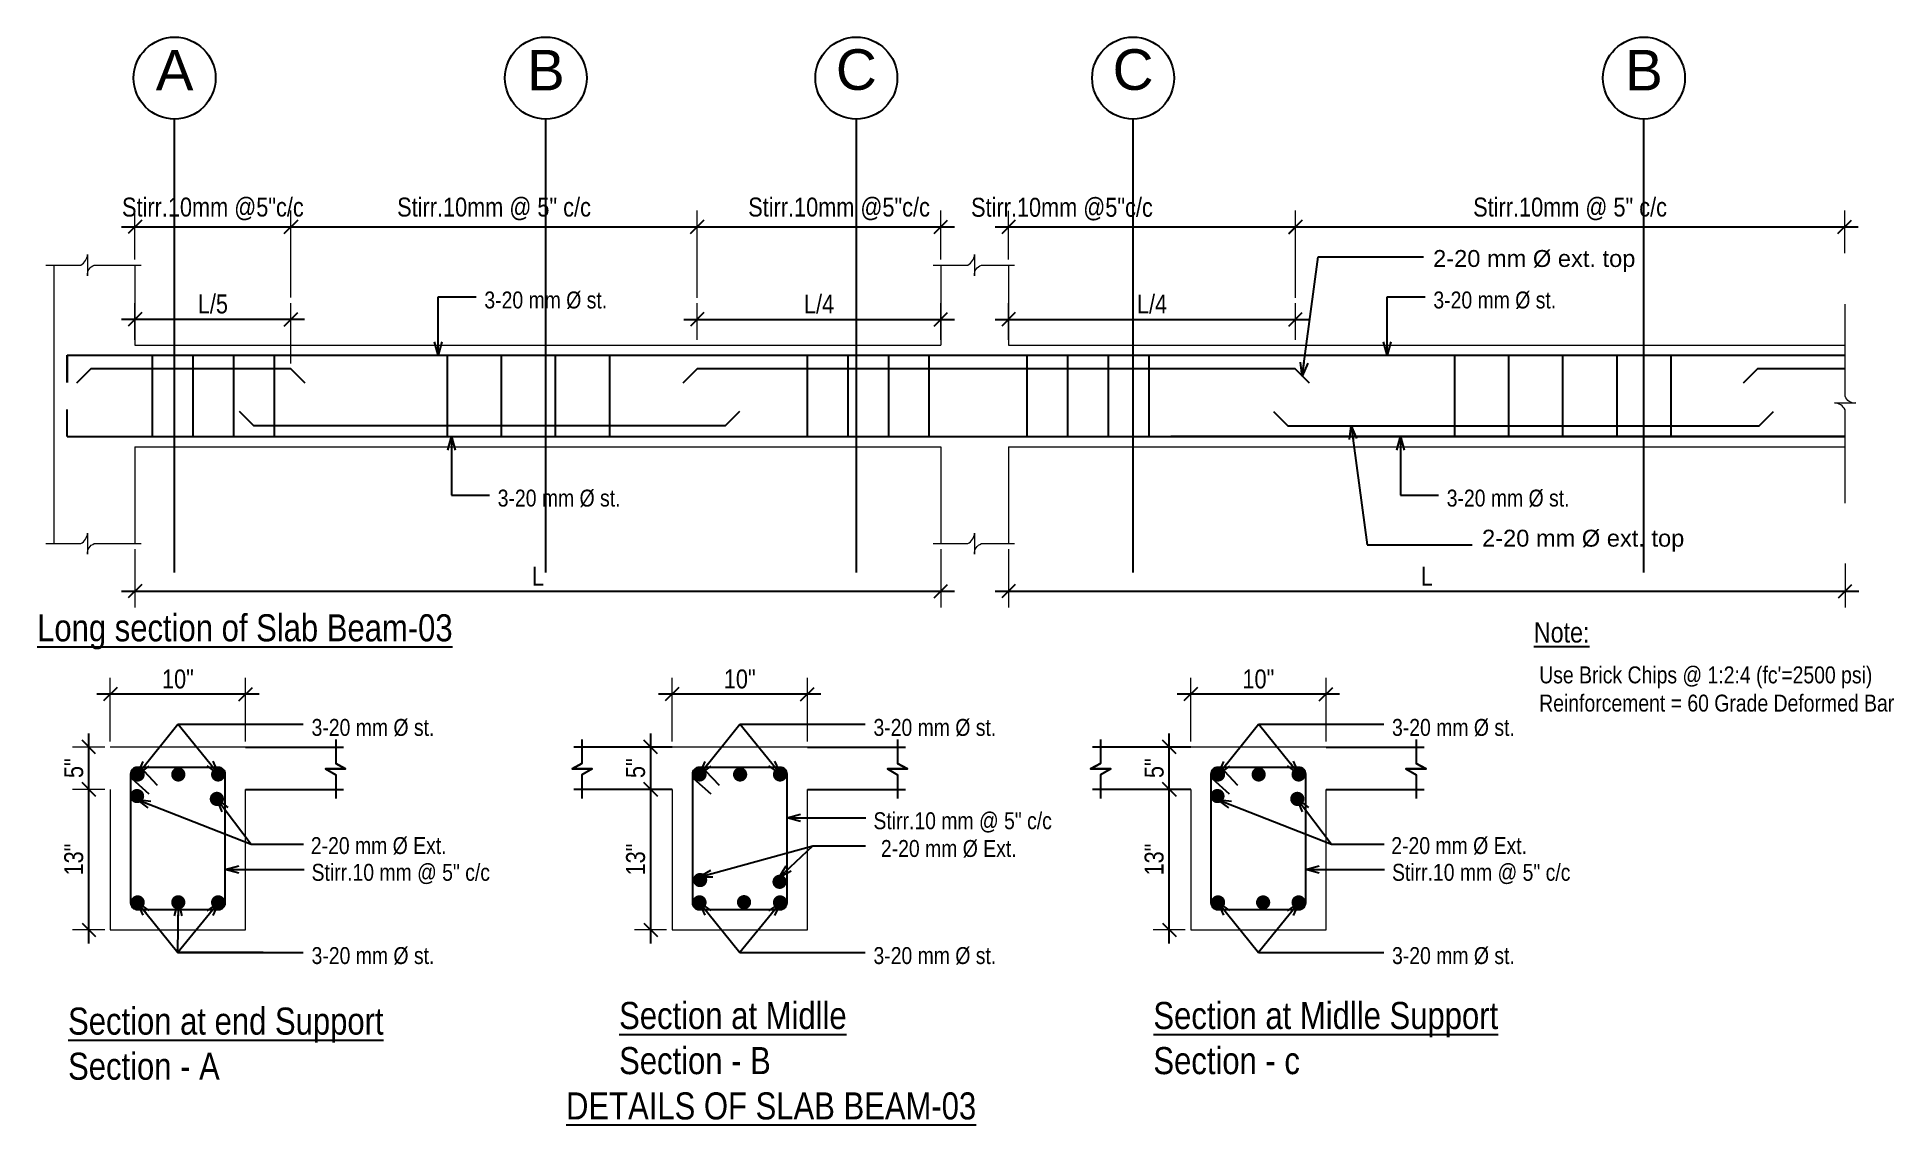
# Model space of a CAD drawing. Header units: inches. Extents: x -100787 to 3653, y -96809 to -8632.
# Drawn here: x -70770.7 to -70496.3, y -96351.1 to -96190.4 of the extents above; entities that cross this region are included whole.
import ezdxf

# ---------------------------------------------------------------- set-up
doc = ezdxf.new("R2010")
doc.units = ezdxf.units.IN
doc.header["$MEASUREMENT"] = 0
doc.header["$PDMODE"] = 99
for name, color, linetype in [('1-COMON', 23, 'Continuous'), ('Hatch', 3, 'Continuous'), ('Rod', 1, 'Continuous'), ('TEX', 7, 'Continuous')]:
    doc.layers.add(name, color=color, linetype=linetype)
doc.layers.add('DIM', color=7, linetype='Continuous', lineweight=15)
doc.layers.add('LINE', color=8, linetype='Continuous', lineweight=13)
doc.styles.add('R', font='arial.ttf')
doc.styles.get("Standard").update_dxf_attribs({"font": 'ARIALN.TTF'})
doc.styles.add('style0', font='swissel.ttf')
doc.dimstyles.new('_30', dxfattribs={"dimscale": 0.4, "dimtxt": 7, "dimasz": 5, "dimexe": 6, "dimexo": 2, "dimgap": 2, "dimtad": 1, "dimdec": 0, "dimzin": 3, "dimdsep": 46, "dimlunit": 3, "dimtxsty": 'Standard', "dimblk": 'OBLIQUE', "dimcen": 0, "dimdle": 5, "dimclrt": 7, "dimazin": 0, "dimtfac": 0.0375, "dimtdec": 0, "dimtofl": 0, "dimtmove": 0, "dimatfit": 3, "dimldrblk": 'OPEN30', "dimfxl": 6, "dimtvp": 0.8, "dimtolj": 1, "dimtzin": 0, "dimlwe": -1, "dimarcsym": 0})

msp = doc.modelspace()

# ---------------------------------------------------------------- texts
at = {"layer": 'TEX'}
for s, insert, char_height, attachment_point, style in [('A', (-70750.34, -96198.27), 6, 8, 'R'), ('B', (-70695.49, -96198.27), 6, 8, 'R'), ('C', (-70649.61, -96198.27), 6, 8, 'R'), ('C', (-70608.72, -96198.27), 6, 8, 'R'), ('B', (-70533.24, -96198.27), 6, 8, 'R'), ('2-20 mm %%C ext. top', (-70564.39, -96225.1), 2.5, 7, 'style0'), ('{\\fArial Narrow|b0|i0|c0|p34;3-20 mm %%C st.}', (-70704.57, -96230.57), 2.5, 7, 'style0'), ('{\\fArial Narrow|b0|i0|c0|p34;3-20 mm %%C st.}', (-70564.35, -96230.57), 2.5, 7, 'style0'), ('{\\fArial Narrow|b0|i0|c0|p34;3-20 mm %%C st.}', (-70702.6, -96259.84), 2.5, 7, 'style0'), ('{\\fArial Narrow|b0|i0|c0|p34;3-20 mm %%C st.}', (-70562.38, -96259.84), 2.5, 7, 'style0'), ('2-20 mm %%C ext. top', (-70557.16, -96263.17), 2.5, 1, 'style0'), ("{\\fArial Narrow|b0|i0|c0|p34;Use Brick Chips @ 1:2:4 (fc'=2500 psi)\\PReinforcement = 60 Grade Deformed Bar}", (-70548.71, -96290.07), 2.5, 7, 'style0'), ('{\\fArial Narrow|b0|i0|c0|p34;3-20 mm %%C st.}', (-70730.1, -96293.72), 2.5, 7, 'style0'), ('{\\fArial Narrow|b0|i0|c0|p34;3-20 mm %%C st.}', (-70647.08, -96293.72), 2.5, 7, 'style0'), ('{\\fArial Narrow|b0|i0|c0|p34;3-20 mm %%C st.}', (-70570.46, -96293.72), 2.5, 7, 'style0'), ('{\\fArial Narrow|b0|i0|c0|p34;Stirr.10 mm @ 5" c/c}', (-70647.08, -96307.92), 2.5, 7, 'style0'), ('{\\fArial Narrow|b0|i0|c0|p34;2-20 mm %%C Ext.}', (-70730.21, -96311.18), 2.5, 7, 'style0'), ('{\\fArial Narrow|b0|i0|c0|p34;2-20 mm %%C Ext.}', (-70645.98, -96311.61), 2.5, 7, 'style0'), ('{\\fArial Narrow|b0|i0|c0|p34;2-20 mm %%C Ext.}', (-70570.57, -96311.18), 2.5, 7, 'style0'), ('{\\fArial Narrow|b0|i0|c0|p34;Stirr.10 mm @ 5" c/c}', (-70730.1, -96315.54), 2.5, 7, 'style0'), ('{\\fArial Narrow|b0|i0|c0|p34;Stirr.10 mm @ 5" c/c}', (-70570.46, -96315.54), 2.5, 7, 'style0'), ('{\\fArial Narrow|b0|i0|c0|p34;3-20 mm %%C st.}', (-70730.1, -96327.43), 2.5, 7, 'style0'), ('{\\fArial Narrow|b0|i0|c0|p34;3-20 mm %%C st.}', (-70647.08, -96327.43), 2.5, 7, 'style0'), ('{\\fArial Narrow|b0|i0|c0|p34;3-20 mm %%C st.}', (-70570.46, -96327.43), 2.5, 7, 'style0')]:
    msp.add_mtext(s, dxfattribs=dict(at, insert=insert, char_height=char_height, attachment_point=attachment_point, style=style))
for s, insert, char_height, attachment_point in [('{\\LLong section of Slab Beam-03 }', (-70770.65, -96275.66), 3.9998, 1), ('{\\LNote:}', (-70549.5, -96279.88), 3, 7), ('{\\LSection at end Support \\P}Section - A', (-70766.08, -96333.77), 3.9998, 1), ('{\\LSection at Midlle\\P}Section - B', (-70684.66, -96332.94), 3.9998, 1), ('{\\LSection at Midlle} {\\LSupport\\P\\fArial Narrow|b0|i0|c0|p34;\\lSection - }c', (-70605.72, -96332.94), 3.9998, 1), ('{\\LDETAILS OF SLAB BEAM-03}', (-70692.5, -96346.3), 3.9998, 1)]:
    msp.add_mtext(s, dxfattribs=dict(at, insert=insert, char_height=char_height, attachment_point=attachment_point))

# ---------------------------------------------------------------- blocks, each defined once
blk = doc.blocks.new('_Oblique')
at = {"color": 0, "linetype": 'ByBlock', "lineweight": -2}
blk.add_line((-0.5, -0.5), (0.5, 0.5), dxfattribs=at)
blk = doc.blocks.new('_Open30')
at = {"color": 0, "linetype": 'ByBlock', "lineweight": -2}
for p, q in [((-1, 0.27), (0, 0)), ((0, 0), (-1, -0.27)), ((0, 0), (-1, 0))]:
    blk.add_line(p, q, dxfattribs=at)
blk = doc.blocks.new('*D767')
at = {"layer": 'Defpoints', "color": 0}
for p in [(-70503.58, -96218.41), (-70503.58, -96223.12), (-70584.73, -96229.69)]:
    blk.add_point(p, dxfattribs=at)
at = {"layer": 'DIM', "color": 0}
for p, q in [((-70584.73, -96228.89), (-70584.73, -96216.01)), ((-70503.58, -96222.32), (-70503.58, -96216.01))]:
    blk.add_line(p, q, dxfattribs=at)
at = {"layer": 'DIM', "color": 0, "lineweight": -2}
blk.add_line((-70586.73, -96218.41), (-70501.58, -96218.41), dxfattribs=at)
at = {"layer": 'DIM', "color": 0, "lineweight": -2, "xscale": 2, "yscale": 2, "zscale": 2, "rotation": 180}
blk.add_blockref('_Oblique', (-70584.73, -96218.41), dxfattribs=at)
at = {"layer": 'DIM', "color": 0, "lineweight": -2, "xscale": 2, "yscale": 2, "zscale": 2}
blk.add_blockref('_Oblique', (-70503.58, -96218.41), dxfattribs=at)
at = {"layer": 'DIM', "color": 7, "insert": (-70544.15, -96215.78), "char_height": 2.8, "attachment_point": 5}
blk.add_mtext('\\A1;Stirr.10mm @ 5" c/c', dxfattribs=at)
blk = doc.blocks.new('*D768')
at = {"layer": 'Defpoints', "color": 0}
for p in [(-70637.12, -96218.41), (-70637.12, -96224.07), (-70673.12, -96229.69)]:
    blk.add_point(p, dxfattribs=at)
at = {"layer": 'DIM', "color": 0}
for p, q in [((-70673.12, -96228.89), (-70673.12, -96216.01)), ((-70637.12, -96223.27), (-70637.12, -96216.01))]:
    blk.add_line(p, q, dxfattribs=at)
at = {"layer": 'DIM', "color": 0, "lineweight": -2}
blk.add_line((-70675.12, -96218.41), (-70635.12, -96218.41), dxfattribs=at)
at = {"layer": 'DIM', "color": 0, "lineweight": -2, "xscale": 2, "yscale": 2, "zscale": 2, "rotation": 180}
blk.add_blockref('_Oblique', (-70673.12, -96218.41), dxfattribs=at)
at = {"layer": 'DIM', "color": 0, "lineweight": -2, "xscale": 2, "yscale": 2, "zscale": 2}
blk.add_blockref('_Oblique', (-70637.12, -96218.41), dxfattribs=at)
at = {"layer": 'DIM', "color": 7, "insert": (-70652.16, -96215.78), "char_height": 2.8, "attachment_point": 5}
blk.add_mtext('\\A1;{\\C7;Stirr.10mm @5"c/c}', dxfattribs=at)
blk = doc.blocks.new('*D769')
at = {"layer": 'Defpoints', "color": 0}
for p in [(-70637.12, -96232.09), (-70673.12, -96235.9), (-70637.12, -96235.9)]:
    blk.add_point(p, dxfattribs=at)
at = {"layer": 'DIM', "color": 0}
for p, q in [((-70673.12, -96235.1), (-70673.12, -96229.69)), ((-70637.12, -96235.1), (-70637.12, -96229.69))]:
    blk.add_line(p, q, dxfattribs=at)
at = {"layer": 'DIM', "color": 0, "lineweight": -2}
blk.add_line((-70675.12, -96232.09), (-70635.12, -96232.09), dxfattribs=at)
at = {"layer": 'DIM', "color": 0, "lineweight": -2, "xscale": 2, "yscale": 2, "zscale": 2, "rotation": 180}
blk.add_blockref('_Oblique', (-70673.12, -96232.09), dxfattribs=at)
at = {"layer": 'DIM', "color": 0, "lineweight": -2, "xscale": 2, "yscale": 2, "zscale": 2}
blk.add_blockref('_Oblique', (-70637.12, -96232.09), dxfattribs=at)
at = {"layer": 'DIM', "color": 7, "insert": (-70655.12, -96229.84), "char_height": 2.8, "attachment_point": 5}
blk.add_mtext('\\A1;{\\C7;L/4}', dxfattribs=at)
blk = doc.blocks.new('*D770')
at = {"layer": 'Defpoints', "color": 0}
for p in [(-70673.12, -96218.41), (-70733.15, -96229.68), (-70673.12, -96229.69)]:
    blk.add_point(p, dxfattribs=at)
at = {"layer": 'DIM', "color": 0}
for p, q in [((-70733.15, -96228.88), (-70733.15, -96216.01)), ((-70673.12, -96228.89), (-70673.12, -96216.01))]:
    blk.add_line(p, q, dxfattribs=at)
at = {"layer": 'DIM', "color": 0, "lineweight": -2}
blk.add_line((-70735.15, -96218.41), (-70671.12, -96218.41), dxfattribs=at)
at = {"layer": 'DIM', "color": 0, "lineweight": -2, "xscale": 2, "yscale": 2, "zscale": 2, "rotation": 180}
blk.add_blockref('_Oblique', (-70733.15, -96218.41), dxfattribs=at)
at = {"layer": 'DIM', "color": 0, "lineweight": -2, "xscale": 2, "yscale": 2, "zscale": 2}
blk.add_blockref('_Oblique', (-70673.12, -96218.41), dxfattribs=at)
at = {"layer": 'DIM', "color": 7, "insert": (-70703.14, -96215.78), "char_height": 2.8, "attachment_point": 5}
blk.add_mtext('\\A1;Stirr.10mm @ 5" c/c', dxfattribs=at)
blk = doc.blocks.new('*D771')
at = {"layer": 'Defpoints', "color": 0}
for p in [(-70733.15, -96218.41), (-70756.2, -96224.07), (-70733.15, -96229.68)]:
    blk.add_point(p, dxfattribs=at)
at = {"layer": 'DIM', "color": 0}
for p, q in [((-70756.2, -96223.27), (-70756.2, -96216.01)), ((-70733.15, -96228.88), (-70733.15, -96216.01))]:
    blk.add_line(p, q, dxfattribs=at)
at = {"layer": 'DIM', "color": 0, "lineweight": -2}
blk.add_line((-70758.2, -96218.41), (-70731.15, -96218.41), dxfattribs=at)
at = {"layer": 'DIM', "color": 0, "lineweight": -2, "xscale": 2, "yscale": 2, "zscale": 2, "rotation": 180}
blk.add_blockref('_Oblique', (-70756.2, -96218.41), dxfattribs=at)
at = {"layer": 'DIM', "color": 0, "lineweight": -2, "xscale": 2, "yscale": 2, "zscale": 2}
blk.add_blockref('_Oblique', (-70733.15, -96218.41), dxfattribs=at)
at = {"layer": 'DIM', "color": 7, "insert": (-70744.68, -96215.78), "char_height": 2.8, "attachment_point": 5}
blk.add_mtext('\\A1;{\\C7;Stirr.10mm @5"c/c}', dxfattribs=at)
blk = doc.blocks.new('*D772')
at = {"layer": 'Defpoints', "color": 0}
for p in [(-70584.73, -96218.44), (-70627.12, -96224.07), (-70584.73, -96229.69)]:
    blk.add_point(p, dxfattribs=at)
at = {"layer": 'DIM', "color": 0}
for p, q in [((-70627.12, -96223.27), (-70627.12, -96216.04)), ((-70584.73, -96228.89), (-70584.73, -96216.04))]:
    blk.add_line(p, q, dxfattribs=at)
at = {"layer": 'DIM', "color": 0, "lineweight": -2}
blk.add_line((-70629.12, -96218.44), (-70582.73, -96218.44), dxfattribs=at)
at = {"layer": 'DIM', "color": 0, "lineweight": -2, "xscale": 2, "yscale": 2, "zscale": 2, "rotation": 180}
blk.add_blockref('_Oblique', (-70627.12, -96218.44), dxfattribs=at)
at = {"layer": 'DIM', "color": 0, "lineweight": -2, "xscale": 2, "yscale": 2, "zscale": 2}
blk.add_blockref('_Oblique', (-70584.73, -96218.44), dxfattribs=at)
at = {"layer": 'DIM', "color": 7, "insert": (-70619.23, -96215.81), "char_height": 2.8, "attachment_point": 5}
blk.add_mtext('\\A1;{\\C7;Stirr.10mm @5"c/c}', dxfattribs=at)
blk = doc.blocks.new('*D773')
at = {"layer": 'Defpoints', "color": 0}
for p in [(-70584.73, -96232.09), (-70627.12, -96235.9), (-70584.73, -96235.9)]:
    blk.add_point(p, dxfattribs=at)
at = {"layer": 'DIM', "color": 0}
for p, q in [((-70627.12, -96235.1), (-70627.12, -96229.69)), ((-70584.73, -96235.1), (-70584.73, -96229.69))]:
    blk.add_line(p, q, dxfattribs=at)
at = {"layer": 'DIM', "color": 0, "lineweight": -2}
blk.add_line((-70629.12, -96232.09), (-70582.73, -96232.09), dxfattribs=at)
at = {"layer": 'DIM', "color": 0, "lineweight": -2, "xscale": 2, "yscale": 2, "zscale": 2, "rotation": 180}
blk.add_blockref('_Oblique', (-70627.12, -96232.09), dxfattribs=at)
at = {"layer": 'DIM', "color": 0, "lineweight": -2, "xscale": 2, "yscale": 2, "zscale": 2}
blk.add_blockref('_Oblique', (-70584.73, -96232.09), dxfattribs=at)
at = {"layer": 'DIM', "color": 7, "insert": (-70605.92, -96229.84), "char_height": 2.8, "attachment_point": 5}
blk.add_mtext('\\A1;{\\C7;L/4}', dxfattribs=at)
blk = doc.blocks.new('*D774')
at = {"layer": 'Defpoints', "color": 0}
for p in [(-70676.84, -96287.47), (-70676.84, -96295.28), (-70656.84, -96295.28)]:
    blk.add_point(p, dxfattribs=at)
at = {"layer": 'DIM', "color": 0, "lineweight": -2}
blk.add_line((-70654.84, -96287.47), (-70678.84, -96287.47), dxfattribs=at)
at = {"layer": 'DIM', "color": 0}
for p, q in [((-70676.84, -96294.48), (-70676.84, -96285.07)), ((-70656.84, -96294.48), (-70656.84, -96285.07))]:
    blk.add_line(p, q, dxfattribs=at)
at = {"layer": 'DIM', "color": 0, "lineweight": -2, "xscale": 2, "yscale": 2, "zscale": 2, "rotation": 180}
blk.add_blockref('_Oblique', (-70676.84, -96287.47), dxfattribs=at)
at = {"layer": 'DIM', "color": 0, "lineweight": -2, "xscale": 2, "yscale": 2, "zscale": 2}
blk.add_blockref('_Oblique', (-70656.84, -96287.47), dxfattribs=at)
at = {"layer": 'DIM', "color": 7, "insert": (-70666.84, -96285.24), "char_height": 2.8, "attachment_point": 5}
blk.add_mtext('\\A1;{\\C7;10"}', dxfattribs=at)
blk = doc.blocks.new('*D775')
at = {"layer": 'Defpoints', "color": 0}
for p in [(-70759.85, -96287.47), (-70759.85, -96295.28), (-70739.85, -96295.28)]:
    blk.add_point(p, dxfattribs=at)
at = {"layer": 'DIM', "color": 0, "lineweight": -2}
blk.add_line((-70737.85, -96287.47), (-70761.85, -96287.47), dxfattribs=at)
at = {"layer": 'DIM', "color": 0}
for p, q in [((-70759.85, -96294.48), (-70759.85, -96285.07)), ((-70739.85, -96294.48), (-70739.85, -96285.07))]:
    blk.add_line(p, q, dxfattribs=at)
at = {"layer": 'DIM', "color": 0, "lineweight": -2, "xscale": 2, "yscale": 2, "zscale": 2, "rotation": 180}
blk.add_blockref('_Oblique', (-70759.85, -96287.47), dxfattribs=at)
at = {"layer": 'DIM', "color": 0, "lineweight": -2, "xscale": 2, "yscale": 2, "zscale": 2}
blk.add_blockref('_Oblique', (-70739.85, -96287.47), dxfattribs=at)
at = {"layer": 'DIM', "color": 7, "insert": (-70749.85, -96285.24), "char_height": 2.8, "attachment_point": 5}
blk.add_mtext('\\A1;{\\C7;10"}', dxfattribs=at)
blk = doc.blocks.new('*D776')
at = {"layer": 'Defpoints', "color": 0}
for p in [(-70756.2, -96265.23), (-70637.12, -96265.23), (-70637.12, -96272.25)]:
    blk.add_point(p, dxfattribs=at)
at = {"layer": 'DIM', "color": 0}
for p, q in [((-70756.2, -96266.03), (-70756.2, -96274.65)), ((-70637.12, -96266.03), (-70637.12, -96274.65))]:
    blk.add_line(p, q, dxfattribs=at)
at = {"layer": 'DIM', "color": 0, "lineweight": -2}
blk.add_line((-70758.2, -96272.25), (-70635.12, -96272.25), dxfattribs=at)
at = {"layer": 'DIM', "color": 0, "lineweight": -2, "xscale": 2, "yscale": 2, "zscale": 2, "rotation": 180}
blk.add_blockref('_Oblique', (-70756.2, -96272.25), dxfattribs=at)
at = {"layer": 'DIM', "color": 0, "lineweight": -2, "xscale": 2, "yscale": 2, "zscale": 2}
blk.add_blockref('_Oblique', (-70637.12, -96272.25), dxfattribs=at)
at = {"layer": 'DIM', "color": 7, "insert": (-70696.66, -96270.05), "char_height": 2.8, "attachment_point": 5}
blk.add_mtext('\\A1;{\\C7;L}', dxfattribs=at)
blk = doc.blocks.new('*D777')
at = {"layer": 'Defpoints', "color": 0}
for p in [(-70627.12, -96265.23), (-70503.51, -96267.35), (-70503.51, -96272.25)]:
    blk.add_point(p, dxfattribs=at)
at = {"layer": 'DIM', "color": 0}
for p, q in [((-70627.12, -96266.03), (-70627.12, -96274.65)), ((-70503.51, -96268.15), (-70503.51, -96274.65))]:
    blk.add_line(p, q, dxfattribs=at)
at = {"layer": 'DIM', "color": 0, "lineweight": -2}
blk.add_line((-70629.12, -96272.25), (-70501.51, -96272.25), dxfattribs=at)
at = {"layer": 'DIM', "color": 0, "lineweight": -2, "xscale": 2, "yscale": 2, "zscale": 2, "rotation": 180}
blk.add_blockref('_Oblique', (-70627.12, -96272.25), dxfattribs=at)
at = {"layer": 'DIM', "color": 0, "lineweight": -2, "xscale": 2, "yscale": 2, "zscale": 2}
blk.add_blockref('_Oblique', (-70503.51, -96272.25), dxfattribs=at)
at = {"layer": 'DIM', "color": 7, "insert": (-70565.32, -96270.05), "char_height": 2.8, "attachment_point": 5}
blk.add_mtext('\\A1;{\\C7;L}', dxfattribs=at)
blk = doc.blocks.new('*D778')
at = {"layer": 'Defpoints', "color": 0}
for p in [(-70733.15, -96232.08), (-70756.2, -96235.9), (-70733.15, -96239.4)]:
    blk.add_point(p, dxfattribs=at)
at = {"layer": 'DIM', "color": 0}
for p, q in [((-70756.2, -96235.1), (-70756.2, -96229.68)), ((-70733.15, -96238.6), (-70733.15, -96229.68))]:
    blk.add_line(p, q, dxfattribs=at)
at = {"layer": 'DIM', "color": 0, "lineweight": -2}
blk.add_line((-70758.2, -96232.08), (-70731.15, -96232.08), dxfattribs=at)
at = {"layer": 'DIM', "color": 0, "lineweight": -2, "xscale": 2, "yscale": 2, "zscale": 2, "rotation": 180}
blk.add_blockref('_Oblique', (-70756.2, -96232.08), dxfattribs=at)
at = {"layer": 'DIM', "color": 0, "lineweight": -2, "xscale": 2, "yscale": 2, "zscale": 2}
blk.add_blockref('_Oblique', (-70733.15, -96232.08), dxfattribs=at)
at = {"layer": 'DIM', "color": 7, "insert": (-70744.68, -96229.83), "char_height": 2.8, "attachment_point": 5}
blk.add_mtext('\\A1;{\\C7;L/5}', dxfattribs=at)
blk = doc.blocks.new('*D779')
at = {"layer": 'Defpoints', "color": 0}
for p in [(-70763.01, -96301.53), (-70759.85, -96301.53), (-70759.85, -96322.28)]:
    blk.add_point(p, dxfattribs=at)
at = {"layer": 'DIM', "color": 0, "lineweight": -2}
blk.add_line((-70763.01, -96324.28), (-70763.01, -96299.53), dxfattribs=at)
at = {"layer": 'DIM', "color": 0}
for p, q in [((-70760.65, -96301.53), (-70765.41, -96301.53)), ((-70760.65, -96322.28), (-70765.41, -96322.28))]:
    blk.add_line(p, q, dxfattribs=at)
at = {"layer": 'DIM', "color": 0, "lineweight": -2, "xscale": 2, "yscale": 2, "zscale": 2}
for p, rotation in [((-70763.01, -96301.53), 90), ((-70763.01, -96322.28), 270)]:
    blk.add_blockref('_Oblique', p, dxfattribs=dict(at, rotation=rotation))
at = {"layer": 'DIM', "color": 7, "insert": (-70765.23, -96311.9), "char_height": 2.8, "attachment_point": 5, "rotation": 90}
blk.add_mtext('\\A1;13"', dxfattribs=at)
blk = doc.blocks.new('*D780')
at = {"layer": 'Defpoints', "color": 0}
for p in [(-70763.01, -96295.28), (-70759.85, -96295.28), (-70759.85, -96301.53)]:
    blk.add_point(p, dxfattribs=at)
at = {"layer": 'DIM', "color": 0}
for p, q in [((-70760.65, -96295.28), (-70765.41, -96295.28)), ((-70760.65, -96301.53), (-70765.41, -96301.53))]:
    blk.add_line(p, q, dxfattribs=at)
at = {"layer": 'DIM', "color": 0, "lineweight": -2}
blk.add_line((-70763.01, -96303.53), (-70763.01, -96293.28), dxfattribs=at)
at = {"layer": 'DIM', "color": 0, "lineweight": -2, "xscale": 2, "yscale": 2, "zscale": 2}
for p, rotation in [((-70763.01, -96295.28), 90), ((-70763.01, -96301.53), 270)]:
    blk.add_blockref('_Oblique', p, dxfattribs=dict(at, rotation=rotation))
at = {"layer": 'DIM', "color": 7, "insert": (-70765.23, -96298.4), "char_height": 2.8, "attachment_point": 5, "rotation": 90}
blk.add_mtext('\\A1;{\\C7;5"}', dxfattribs=at)
blk = doc.blocks.new('*D781')
at = {"layer": 'Defpoints', "color": 0}
for p in [(-70679.99, -96301.53), (-70676.84, -96301.53), (-70676.84, -96322.28)]:
    blk.add_point(p, dxfattribs=at)
at = {"layer": 'DIM', "color": 0, "lineweight": -2}
blk.add_line((-70679.99, -96324.28), (-70679.99, -96299.53), dxfattribs=at)
at = {"layer": 'DIM', "color": 0}
for p, q in [((-70677.64, -96301.53), (-70682.39, -96301.53)), ((-70677.64, -96322.28), (-70682.39, -96322.28))]:
    blk.add_line(p, q, dxfattribs=at)
at = {"layer": 'DIM', "color": 0, "lineweight": -2, "xscale": 2, "yscale": 2, "zscale": 2}
for p, rotation in [((-70679.99, -96301.53), 90), ((-70679.99, -96322.28), 270)]:
    blk.add_blockref('_Oblique', p, dxfattribs=dict(at, rotation=rotation))
at = {"layer": 'DIM', "color": 7, "insert": (-70682.22, -96311.9), "char_height": 2.8, "attachment_point": 5, "rotation": 90}
blk.add_mtext('\\A1;13"', dxfattribs=at)
blk = doc.blocks.new('*D800')
at = {"layer": 'Defpoints', "color": 0}
for p in [(-70679.99, -96295.28), (-70676.84, -96295.28), (-70676.84, -96301.53)]:
    blk.add_point(p, dxfattribs=at)
at = {"layer": 'DIM', "color": 0}
for p, q in [((-70677.64, -96295.28), (-70682.39, -96295.28)), ((-70677.64, -96301.53), (-70682.39, -96301.53))]:
    blk.add_line(p, q, dxfattribs=at)
at = {"layer": 'DIM', "color": 0, "lineweight": -2}
blk.add_line((-70679.99, -96303.53), (-70679.99, -96293.28), dxfattribs=at)
at = {"layer": 'DIM', "color": 0, "lineweight": -2, "xscale": 2, "yscale": 2, "zscale": 2}
for p, rotation in [((-70679.99, -96295.28), 90), ((-70679.99, -96301.53), 270)]:
    blk.add_blockref('_Oblique', p, dxfattribs=dict(at, rotation=rotation))
at = {"layer": 'DIM', "color": 7, "insert": (-70682.22, -96298.4), "char_height": 2.8, "attachment_point": 5, "rotation": 90}
blk.add_mtext('\\A1;{\\C7;5"}', dxfattribs=at)
blk = doc.blocks.new('*D782')
at = {"layer": 'Defpoints', "color": 0}
for p in [(-70600.21, -96287.47), (-70600.21, -96295.28), (-70580.21, -96295.28)]:
    blk.add_point(p, dxfattribs=at)
at = {"layer": 'DIM', "color": 0, "lineweight": -2}
blk.add_line((-70578.21, -96287.47), (-70602.21, -96287.47), dxfattribs=at)
at = {"layer": 'DIM', "color": 0}
for p, q in [((-70600.21, -96294.48), (-70600.21, -96285.07)), ((-70580.21, -96294.48), (-70580.21, -96285.07))]:
    blk.add_line(p, q, dxfattribs=at)
at = {"layer": 'DIM', "color": 0, "lineweight": -2, "xscale": 2, "yscale": 2, "zscale": 2, "rotation": 180}
blk.add_blockref('_Oblique', (-70600.21, -96287.47), dxfattribs=at)
at = {"layer": 'DIM', "color": 0, "lineweight": -2, "xscale": 2, "yscale": 2, "zscale": 2}
blk.add_blockref('_Oblique', (-70580.21, -96287.47), dxfattribs=at)
at = {"layer": 'DIM', "color": 7, "insert": (-70590.21, -96285.24), "char_height": 2.8, "attachment_point": 5}
blk.add_mtext('\\A1;{\\C7;10"}', dxfattribs=at)
blk = doc.blocks.new('*D783')
at = {"layer": 'Defpoints', "color": 0}
for p in [(-70603.37, -96301.53), (-70600.21, -96301.53), (-70600.21, -96322.28)]:
    blk.add_point(p, dxfattribs=at)
at = {"layer": 'DIM', "color": 0, "lineweight": -2}
blk.add_line((-70603.37, -96324.28), (-70603.37, -96299.53), dxfattribs=at)
at = {"layer": 'DIM', "color": 0}
for p, q in [((-70601.01, -96301.53), (-70605.77, -96301.53)), ((-70601.01, -96322.28), (-70605.77, -96322.28))]:
    blk.add_line(p, q, dxfattribs=at)
at = {"layer": 'DIM', "color": 0, "lineweight": -2, "xscale": 2, "yscale": 2, "zscale": 2}
for p, rotation in [((-70603.37, -96301.53), 90), ((-70603.37, -96322.28), 270)]:
    blk.add_blockref('_Oblique', p, dxfattribs=dict(at, rotation=rotation))
at = {"layer": 'DIM', "color": 7, "insert": (-70605.6, -96311.9), "char_height": 2.8, "attachment_point": 5, "rotation": 90}
blk.add_mtext('\\A1;13"', dxfattribs=at)
blk = doc.blocks.new('*D801')
at = {"layer": 'Defpoints', "color": 0}
for p in [(-70603.37, -96295.28), (-70600.21, -96295.28), (-70600.21, -96301.53)]:
    blk.add_point(p, dxfattribs=at)
at = {"layer": 'DIM', "color": 0}
for p, q in [((-70601.01, -96295.28), (-70605.77, -96295.28)), ((-70601.01, -96301.53), (-70605.77, -96301.53))]:
    blk.add_line(p, q, dxfattribs=at)
at = {"layer": 'DIM', "color": 0, "lineweight": -2}
blk.add_line((-70603.37, -96303.53), (-70603.37, -96293.28), dxfattribs=at)
at = {"layer": 'DIM', "color": 0, "lineweight": -2, "xscale": 2, "yscale": 2, "zscale": 2}
for p, rotation in [((-70603.37, -96295.28), 90), ((-70603.37, -96301.53), 270)]:
    blk.add_blockref('_Oblique', p, dxfattribs=dict(at, rotation=rotation))
at = {"layer": 'DIM', "color": 7, "insert": (-70605.59, -96298.4), "char_height": 2.8, "attachment_point": 5, "rotation": 90}
blk.add_mtext('\\A1;{\\C7;5"}', dxfattribs=at)

# ---------------------------------------------------------------- dimensions: what is measured, and where the dimension line sits
at = {"layer": 'DIM'}
for base, p1, p2, angle, text, picture, middle in [((-70673.12, -96218.41), (-70733.15, -96229.68), (-70673.12, -96229.69), 180, 'Stirr.10mm @ 5" c/c', '*D770', (-70703.14, -96215.78)), ((-70503.58, -96218.41), (-70584.73, -96229.69), (-70503.58, -96223.12), 180, 'Stirr.10mm @ 5" c/c', '*D767', (-70544.15, -96215.78)), ((-70763.01, -96295.28), (-70759.85, -96301.53), (-70759.85, -96295.28), 90, '{\\C7;5"}', '*D780', (-70765.23, -96298.4)), ((-70679.99, -96295.28), (-70676.84, -96301.53), (-70676.84, -96295.28), 90, '{\\C7;5"}', '*D800', (-70682.22, -96298.4)), ((-70603.37, -96295.28), (-70600.21, -96301.53), (-70600.21, -96295.28), 90, '{\\C7;5"}', '*D801', (-70605.59, -96298.4)), ((-70763.01, -96301.53), (-70759.85, -96322.28), (-70759.85, -96301.53), 90, '13"', '*D779', (-70765.23, -96311.9)), ((-70679.99, -96301.53), (-70676.84, -96322.28), (-70676.84, -96301.53), 90, '13"', '*D781', (-70682.22, -96311.9)), ((-70603.37, -96301.53), (-70600.21, -96322.28), (-70600.21, -96301.53), 90, '13"', '*D783', (-70605.6, -96311.9))]:
    dim = msp.add_linear_dim(base=base, p1=p1, p2=p2, angle=angle, text=text, dimstyle='_30', dxfattribs=at)
    dim.commit()
    dim.dimension.update_dxf_attribs({"geometry": picture, "text_midpoint": middle})
for base, p1, p2, picture, middle in [((-70733.15, -96218.41), (-70756.2, -96224.07), (-70733.15, -96229.68), '*D771', (-70744.68, -96218.41)), ((-70637.12, -96218.41), (-70673.12, -96229.69), (-70637.12, -96224.07), '*D768', (-70652.16, -96218.41)), ((-70584.73, -96218.44), (-70627.12, -96224.07), (-70584.73, -96229.69), '*D772', (-70619.23, -96218.44))]:
    dim = msp.add_linear_dim(base=base, p1=p1, p2=p2, angle=180, text='{\\C7;Stirr.10mm @5"c/c}', dimstyle='_30', dxfattribs=at)
    dim.commit()
    dim.dimension.update_dxf_attribs({"geometry": picture, "text_midpoint": middle, "dimtype": 160})
for base, p1, p2, text, picture, middle in [((-70733.15, -96232.08), (-70756.2, -96235.9), (-70733.15, -96239.4), '{\\C7;L/5}', '*D778', (-70744.68, -96229.83)), ((-70637.12, -96232.09), (-70673.12, -96235.9), (-70637.12, -96235.9), '{\\C7;L/4}', '*D769', (-70655.12, -96229.84)), ((-70584.73, -96232.09), (-70627.12, -96235.9), (-70584.73, -96235.9), '{\\C7;L/4}', '*D773', (-70605.92, -96229.84)), ((-70637.12, -96272.25), (-70756.2, -96265.23), (-70637.12, -96265.23), '{\\C7;L}', '*D776', (-70696.66, -96270.05)), ((-70503.51, -96272.25), (-70627.12, -96265.23), (-70503.51, -96267.35), '{\\C7;L}', '*D777', (-70565.32, -96270.05)), ((-70759.85, -96287.47), (-70739.85, -96295.28), (-70759.85, -96295.28), '{\\C7;10"}', '*D775', (-70749.85, -96285.24)), ((-70676.84, -96287.47), (-70656.84, -96295.28), (-70676.84, -96295.28), '{\\C7;10"}', '*D774', (-70666.84, -96285.24)), ((-70600.21, -96287.47), (-70580.21, -96295.28), (-70600.21, -96295.28), '{\\C7;10"}', '*D782', (-70590.21, -96285.24))]:
    dim = msp.add_linear_dim(base=base, p1=p1, p2=p2, text=text, dimstyle='_30', dxfattribs=at)
    dim.commit()
    dim.dimension.update_dxf_attribs({"geometry": picture, "text_midpoint": middle})

# ---------------------------------------------------------------- linework, layer by layer
at = {"layer": '1-COMON'}
for p, q in [((-70739.85, -96295.28), (-70725.36, -96295.28)), ((-70676.84, -96295.28), (-70691.33, -96295.28)), ((-70656.84, -96295.28), (-70642.35, -96295.28)), ((-70600.21, -96295.28), (-70614.7, -96295.28)), ((-70580.21, -96295.28), (-70565.73, -96295.28)), ((-70725.07, -96298.52), (-70726.53, -96297.7)), ((-70691.62, -96298.52), (-70690.16, -96297.7)), ((-70642.06, -96298.52), (-70643.52, -96297.7)), ((-70615, -96298.52), (-70613.53, -96297.7)), ((-70565.43, -96298.52), (-70566.9, -96297.7)), ((-70728.04, -96298.52), (-70725.07, -96298.52)), ((-70728.04, -96298.52), (-70726.53, -96299.39)), ((-70688.65, -96298.52), (-70691.62, -96298.52)), ((-70688.65, -96298.52), (-70690.16, -96299.39)), ((-70645.03, -96298.52), (-70642.06, -96298.52)), ((-70645.03, -96298.52), (-70643.52, -96299.39)), ((-70612.03, -96298.52), (-70615, -96298.52)), ((-70612.03, -96298.52), (-70613.53, -96299.39)), ((-70568.4, -96298.52), (-70565.43, -96298.52)), ((-70568.4, -96298.52), (-70566.9, -96299.39)), ((-70739.85, -96301.53), (-70725.36, -96301.53)), ((-70676.84, -96301.53), (-70691.33, -96301.53)), ((-70656.84, -96301.53), (-70642.35, -96301.53)), ((-70600.21, -96301.53), (-70614.7, -96301.53)), ((-70580.21, -96301.53), (-70565.73, -96301.53))]:
    msp.add_line(p, q, dxfattribs=at)
for points in [[(-70726.53, -96294.15), (-70726.53, -96297.7), (-70725.07, -96298.52), (-70728.04, -96298.52), (-70726.53, -96299.39), (-70726.53, -96302.89)], [(-70690.16, -96294.15), (-70690.16, -96297.7), (-70691.62, -96298.52), (-70688.65, -96298.52), (-70690.16, -96299.39), (-70690.16, -96302.89)], [(-70643.52, -96294.15), (-70643.52, -96297.7), (-70642.06, -96298.52), (-70645.03, -96298.52), (-70643.52, -96299.39), (-70643.52, -96302.89)], [(-70613.53, -96294.15), (-70613.53, -96297.7), (-70615, -96298.52), (-70612.03, -96298.52), (-70613.53, -96299.39), (-70613.53, -96302.89)], [(-70566.9, -96294.15), (-70566.9, -96297.7), (-70565.43, -96298.52), (-70568.4, -96298.52), (-70566.9, -96299.39), (-70566.9, -96302.89)]]:
    msp.add_lwpolyline(points, dxfattribs=at)
at = {"layer": 'Hatch'}
for p, q in [((-70750.34, -96269.47), (-70750.34, -96202.49)), ((-70695.49, -96269.47), (-70695.49, -96202.49)), ((-70649.61, -96269.47), (-70649.61, -96202.49)), ((-70608.72, -96269.47), (-70608.72, -96202.49)), ((-70533.24, -96269.47), (-70533.24, -96202.49))]:
    msp.add_line(p, q, dxfattribs=at)
for centre in [(-70750.34, -96196.44), (-70695.49, -96196.44), (-70649.61, -96196.44), (-70608.72, -96196.44), (-70533.24, -96196.44)]:
    msp.add_circle(centre, 6.05, dxfattribs=at)
at = {"layer": 'LINE'}
for p, q in [((-70768.2, -96224.07), (-70768.2, -96265.23)), ((-70756.2, -96224.07), (-70756.2, -96235.9)), ((-70637.12, -96224.07), (-70637.12, -96235.9)), ((-70637.12, -96224.07), (-70637.12, -96235.9)), ((-70627.12, -96224.07), (-70627.12, -96235.9)), ((-70756.2, -96235.9), (-70637.12, -96235.9)), ((-70627.12, -96235.9), (-70503.51, -96235.9)), ((-70756.2, -96250.9), (-70756.2, -96265.23)), ((-70756.2, -96250.9), (-70637.12, -96250.9)), ((-70637.12, -96250.9), (-70637.12, -96265.23)), ((-70637.12, -96250.9), (-70637.12, -96265.23)), ((-70627.12, -96250.9), (-70627.12, -96265.23)), ((-70627.12, -96250.9), (-70503.51, -96250.9))]:
    msp.add_line(p, q, dxfattribs=at)
for points in [[(-70769.37, -96224.07), (-70764.2, -96224.07, 0.251659), (-70763.2, -96222.5), (-70763.2, -96225.64, -0.36148), (-70762.2, -96224.07), (-70755.29, -96224.07)], [(-70638.24, -96224.07), (-70633.13, -96224.07, 0.251659), (-70632.13, -96222.5), (-70632.13, -96225.64, -0.36148), (-70631.13, -96224.07), (-70626.22, -96224.07)], [(-70503.51, -96259.25), (-70503.51, -96245.44, 0.251659), (-70505.08, -96244.44), (-70501.95, -96244.44, -0.36148), (-70503.51, -96243.44), (-70503.51, -96229.86)], [(-70769.37, -96265.23), (-70764.2, -96265.23, 0.251659), (-70763.2, -96263.66), (-70763.2, -96266.8, -0.36148), (-70762.2, -96265.23), (-70755.29, -96265.23)], [(-70638.24, -96265.23), (-70633.13, -96265.23, 0.251659), (-70632.13, -96263.66), (-70632.13, -96266.8, -0.36148), (-70631.13, -96265.23), (-70626.22, -96265.23)]]:
    msp.add_lwpolyline(points, format="xyb", dxfattribs=at)
for points in [[(-70739.85, -96295.28), (-70759.85, -96295.28)], [(-70656.84, -96295.28), (-70676.84, -96295.28)], [(-70580.21, -96295.28), (-70600.21, -96295.28)], [(-70759.85, -96301.53), (-70759.85, -96322.28), (-70739.85, -96322.28), (-70739.85, -96301.53)], [(-70676.84, -96301.53), (-70676.84, -96322.28), (-70656.84, -96322.28), (-70656.84, -96301.53)], [(-70600.21, -96301.53), (-70600.21, -96322.28), (-70580.21, -96322.28), (-70580.21, -96301.53)]]:
    msp.add_lwpolyline(points, dxfattribs=at)
at = {"layer": 'Rod'}
for p, q in [((-70766.2, -96237.4), (-70766.2, -96241.4)), ((-70766.2, -96241.4), (-70766.2, -96237.4)), ((-70766.2, -96237.4), (-70503.51, -96237.4)), ((-70753.63, -96237.4), (-70753.63, -96249.4)), ((-70747.63, -96237.4), (-70747.63, -96249.4)), ((-70741.63, -96237.4), (-70741.63, -96249.4)), ((-70735.63, -96237.4), (-70735.63, -96249.4)), ((-70710.09, -96237.4), (-70710.09, -96249.4)), ((-70702.09, -96237.4), (-70702.09, -96249.4)), ((-70694.09, -96237.4), (-70694.09, -96249.4)), ((-70686.09, -96237.4), (-70686.09, -96249.4)), ((-70656.88, -96237.4), (-70656.88, -96249.4)), ((-70650.88, -96237.4), (-70650.88, -96249.4)), ((-70644.88, -96237.4), (-70644.88, -96249.4)), ((-70638.88, -96237.4), (-70638.88, -96249.4)), ((-70624.41, -96237.4), (-70624.41, -96249.4)), ((-70618.41, -96237.4), (-70618.41, -96249.4)), ((-70612.41, -96237.4), (-70612.41, -96249.4)), ((-70606.41, -96237.4), (-70606.41, -96249.4)), ((-70561.25, -96237.4), (-70561.25, -96249.4)), ((-70553.25, -96237.4), (-70553.25, -96249.4)), ((-70545.25, -96237.4), (-70545.25, -96249.4)), ((-70537.25, -96237.4), (-70537.25, -96249.4)), ((-70529.25, -96237.4), (-70529.25, -96249.4)), ((-70766.2, -96249.4), (-70766.2, -96245.4)), ((-70766.2, -96249.4), (-70766.2, -96245.4)), ((-70766.2, -96249.4), (-70503.51, -96249.4))]:
    msp.add_line(p, q, dxfattribs=at)
for points in [[(-70731.03, -96241.52), (-70733.15, -96239.4), (-70762.72, -96239.4), (-70764.84, -96241.52)], [(-70582.66, -96241.52), (-70584.78, -96239.4), (-70673.12, -96239.4), (-70675.25, -96241.52)], [(-70503.51, -96239.4), (-70516.44, -96239.4), (-70518.56, -96241.52)], [(-70666.86, -96245.68), (-70668.98, -96247.8), (-70738.63, -96247.8), (-70740.75, -96245.68)], [(-70587.99, -96245.68), (-70585.87, -96247.8), (-70516.23, -96247.8), (-70514.1, -96245.68)], [(-70503.51, -96249.4), (-70603.12, -96249.4)]]:
    msp.add_lwpolyline(points, dxfattribs=at)
at = {"layer": 'Rod', "const_width": 1.05}
for points in [[(-70756.32, -96299.33, -1), (-70755.27, -96299.33, -1)], [(-70750.32, -96299.33, -1), (-70749.27, -96299.33, -1)], [(-70743.38, -96299.33, 1), (-70744.43, -96299.33, 1)], [(-70673.31, -96299.33, -1), (-70672.26, -96299.33, -1)], [(-70667.31, -96299.33, -1), (-70666.26, -96299.33, -1)], [(-70660.36, -96299.33, 1), (-70661.41, -96299.33, 1)], [(-70596.69, -96299.33, -1), (-70595.64, -96299.33, -1)], [(-70590.69, -96299.33, -1), (-70589.64, -96299.33, -1)], [(-70583.74, -96299.33, 1), (-70584.79, -96299.33, 1)], [(-70756.41, -96302.52, -1), (-70755.36, -96302.52, -1)], [(-70744.62, -96302.94, -1), (-70743.57, -96302.94, -1)], [(-70596.78, -96302.52, -1), (-70595.73, -96302.52, -1)], [(-70584.98, -96302.94, -1), (-70583.93, -96302.94, -1)], [(-70673.22, -96314.93, 1), (-70672.17, -96314.93, 1)], [(-70661.48, -96315.19, 1), (-70660.43, -96315.19, 1)], [(-70756.32, -96318.23, 1), (-70755.27, -96318.23, 1)], [(-70750.32, -96318.22, -1), (-70749.27, -96318.22, -1)], [(-70743.38, -96318.23, -1), (-70744.43, -96318.23, -1)], [(-70673.31, -96318.23, 1), (-70672.26, -96318.23, 1)], [(-70666.73, -96318.2, -1), (-70665.68, -96318.2, -1)], [(-70660.36, -96318.23, -1), (-70661.41, -96318.23, -1)], [(-70596.69, -96318.23, 1), (-70595.64, -96318.23, 1)], [(-70590.03, -96318.24, -1), (-70588.98, -96318.24, -1)], [(-70583.74, -96318.23, -1), (-70584.79, -96318.23, -1)]]:
    msp.add_lwpolyline(points, format="xyb", close=True, dxfattribs=at)
at = {"layer": 'Rod'}
for points in [[(-70755.85, -96319.28), (-70743.85, -96319.28, 0.414214), (-70742.85, -96318.28), (-70742.85, -96299.28, 0.414214), (-70743.85, -96298.28), (-70755.85, -96298.28, 0.414214), (-70756.85, -96299.28), (-70756.85, -96318.28, 0.414214)], [(-70672.84, -96319.28), (-70660.84, -96319.28, 0.414214), (-70659.84, -96318.28), (-70659.84, -96299.28, 0.414214), (-70660.84, -96298.28), (-70672.84, -96298.28, 0.414214), (-70673.84, -96299.28), (-70673.84, -96318.28, 0.414214)], [(-70596.21, -96319.28), (-70584.21, -96319.28, 0.414214), (-70583.21, -96318.28), (-70583.21, -96299.28, 0.414214), (-70584.21, -96298.28), (-70596.21, -96298.28, 0.414214), (-70597.21, -96299.28), (-70597.21, -96318.28, 0.414214)]]:
    msp.add_lwpolyline(points, format="xyb", close=True, dxfattribs=at)
for points in [[(-70755.83, -96298.28, -0.303258), (-70754.9, -96298.78), (-70752.9, -96300.89)], [(-70672.82, -96298.28, -0.303258), (-70671.89, -96298.78), (-70669.89, -96300.89)], [(-70596.19, -96298.28, -0.303258), (-70595.27, -96298.78), (-70593.27, -96300.89)], [(-70756.72, -96298.87, 0.262444), (-70756.66, -96299.94), (-70754.13, -96302.2)], [(-70673.71, -96298.87, 0.262444), (-70673.65, -96299.94), (-70671.12, -96302.2)], [(-70597.08, -96298.87, 0.262444), (-70597.03, -96299.94), (-70594.5, -96302.2)]]:
    msp.add_lwpolyline(points, format="xyb", dxfattribs=at)

msp.set_redraw_order([(e.dxf.handle, doc.entitydb.next_handle()) for e in msp.query("TEXT MTEXT ATTDEF DIMENSION ARC_DIMENSION")])  # texts and dimensions are drawn at this point

# ---------------------------------------------------------------- leaders
at = {"layer": 'DIM'}
for points in [[(-70583.72, -96240.46), (-70581.35, -96222.86), (-70565.83, -96222.86)], [(-70711.39, -96237.4), (-70711.39, -96228.77), (-70705.79, -96228.77)], [(-70571.17, -96237.4), (-70571.17, -96228.77), (-70565.57, -96228.77)], [(-70576.49, -96247.8), (-70574.13, -96265.4), (-70558.6, -96265.4)], [(-70709.42, -96249.4), (-70709.42, -96258.04), (-70703.82, -96258.04)], [(-70569.2, -96249.4), (-70569.2, -96258.04), (-70563.6, -96258.04)], [(-70755.8, -96299.33), (-70749.85, -96291.92)], [(-70743.85, -96299.28), (-70749.85, -96291.92), (-70731.32, -96291.92)], [(-70672.79, -96299.33), (-70666.84, -96291.92)], [(-70660.84, -96299.28), (-70666.84, -96291.92), (-70648.31, -96291.92)], [(-70596.16, -96299.33), (-70590.21, -96291.92)], [(-70584.21, -96299.28), (-70590.21, -96291.92), (-70571.68, -96291.92)], [(-70755.89, -96303.05), (-70739.05, -96309.63)], [(-70744.09, -96302.94), (-70739.05, -96309.63), (-70731.27, -96309.63)], [(-70596.25, -96303.05), (-70579.42, -96309.63)], [(-70584.46, -96302.94), (-70579.42, -96309.63), (-70571.64, -96309.63)], [(-70659.84, -96305.75), (-70648.19, -96305.75)], [(-70672.88, -96314.51), (-70656.04, -96309.87)], [(-70661.08, -96314.61), (-70656.04, -96309.87), (-70648.26, -96309.87)], [(-70742.85, -96313.37), (-70731.21, -96313.37)], [(-70583.21, -96313.37), (-70571.57, -96313.37)], [(-70755.8, -96318.23), (-70749.85, -96325.62)], [(-70749.8, -96318.22), (-70749.9, -96325.56), (-70737.27, -96325.56)], [(-70743.85, -96318.28), (-70749.85, -96325.62), (-70731.32, -96325.62)], [(-70672.79, -96318.23), (-70666.84, -96325.62)], [(-70660.84, -96318.28), (-70666.84, -96325.62), (-70648.31, -96325.62)], [(-70596.16, -96318.23), (-70590.21, -96325.62)], [(-70584.21, -96318.28), (-70590.21, -96325.62), (-70571.68, -96325.62)]]:
    msp.add_leader(points, dimstyle='_30', dxfattribs=at)

doc.saveas('drawing.dxf')
